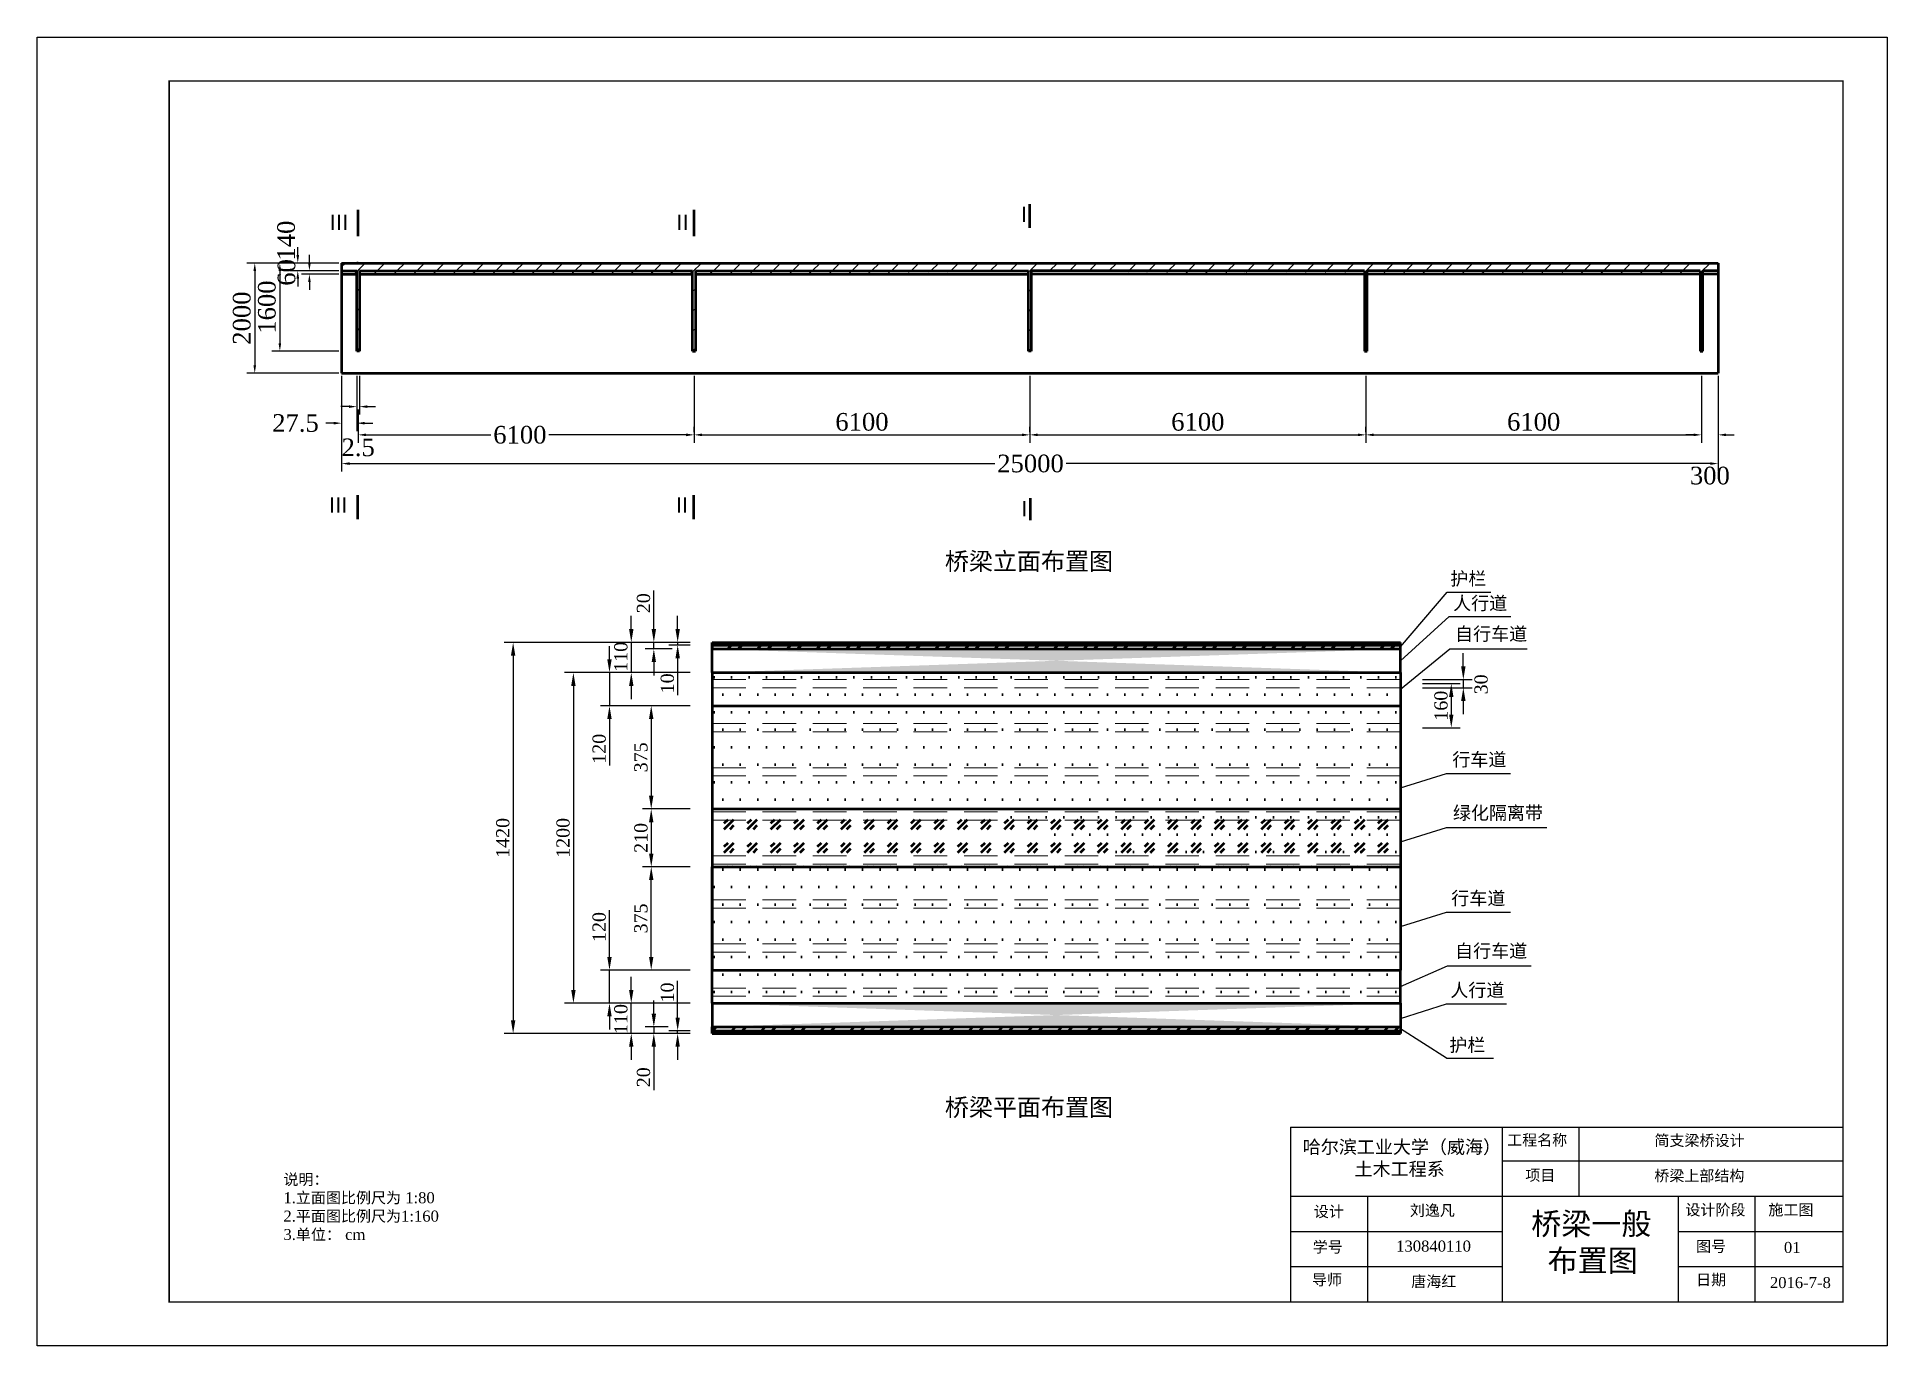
# Model space of a CAD drawing. Header units: millimetres. Extents: x -13981 to -5210, y -1943 to 2439.
# Drawn here: x -7781 to -7361, y 1072.5 to 1369.5 of the extents above; entities that cross this region are included whole.
import ezdxf

# ---------------------------------------------------------------- set-up
doc = ezdxf.new("R2010")
doc.units = ezdxf.units.MM
doc.linetypes.add('CENTER', pattern=[50.8, 31.75, -6.35, 6.35, -6.35])
doc.linetypes.add('DASHED', pattern=[19.05, 12.7, -6.35])
doc.layers.get('0').update_dxf_attribs({"lineweight": 50})
doc.layers.add('图层1', color=7, linetype='CENTER')
doc.layers.add('图框', color=7, linetype='Continuous')
doc.layers.add('注释 cm', color=7, linetype='Continuous', lineweight=25)
doc.layers.add('虚线', color=7, linetype='DASHED', lineweight=30)
doc.styles.get("Standard").update_dxf_attribs({"font": 'times.ttf'})
doc.dimstyles.new('CM 1-160', dxfattribs={"dimtxt": 3, "dimasz": 3, "dimexe": 2, "dimexo": 5, "dimgap": 0.8, "dimtad": 1, "dimdec": 1, "dimlfac": 16, "dimdsep": 46, "dimtxsty": 'Standard', "dimcen": 2.5, "dimadec": 0, "dimazin": 0, "dimtfac": 1, "dimtdec": 1, "dimtmove": 0, "dimatfit": 3, "dimfxl": 1, "dimarcsym": 0})
doc.dimstyles.new('STANDARD 1.80', dxfattribs={"dimscale": 10, "dimtxt": 0.4, "dimasz": 0.18, "dimexe": 0.18, "dimexo": 0.0625, "dimgap": 0.09, "dimtad": 1, "dimdec": 0, "dimlfac": 80, "dimzin": 0, "dimdsep": 46, "dimtxsty": 'Standard', "dimcen": 0.09, "dimadec": 0, "dimazin": 0, "dimtfac": 1, "dimtdec": 0, "dimtofl": 0, "dimtmove": 2, "dimatfit": 3, "dimfxl": 1, "dimtolj": 1, "dimtzin": 0, "dimarcsym": 0})
pattern_1 = [(45, (-474.2253, -30.0816), (-2.245064, 2.245064), [])]
pattern_2 = [(0, (-6238.275, -982.3465), (1.984375, 3.96875), [0, -3.96875])]
pattern_3 = [(50, (-6238.275, -982.3465), (4.5546167, -0.398477), [0.47625, -5.23875]), (355, (-6238.275, -982.3465), (-0.8810855, 4.776421), [0.381, -4.191015]), (100.45144, (-6237.8953, -982.3797), (3.673531, 4.377944), [0.40475, -4.452256]), (46.1842, (-6238.275, -981.0765), (6.776976, -1.051058), [0.714375, -7.858125]), (96.63556, (-6237.71, -981.164), (5.935103, 6.185653), [0.607126, -6.67839]), (351.18415, (-6238.275, -981.0765), (5.935103, 6.185653), [0.5715, -6.286493]), (21, (-6237.64, -981.394), (3.79036, -2.55663), [0.47625, -5.23875]), (326, (-6237.64, -981.394), (1.545051, 4.604699), [0.381, -4.191]), (71.45144, (-6237.324, -981.607), (5.3354105, 2.048069), [0.40475, -4.4522484]), (37.5, (-6238.2749, -982.3465), (0.0772151, 2.113876), [0, -4.1402, 0, -4.2545, 0, -4.206875]), (7.5, (-6238.2749, -982.3465), (1.6704916, 2.5045144), [0, -2.4257, 0, -4.04495, 0, -1.603375]), (327.5, (-6239.691, -982.3465), (3.3897649, -0.1432186), [0, -1.5875, 0, -4.953, 0, -6.57225]), (317.5, (-6240.326, -982.3465), (3.7032295, 0.6356623), [0, -2.06375, 0, -3.2893, 0, -4.66725])]
pattern_4 = [(45, (-6238.275, -982.3465), (-3.367596, 3.367596), []), (45, (-6238.275, -979.965), (-3.367596, 3.367596), [])]

msp = doc.modelspace()

# ---------------------------------------------------------------- texts
at = {"layer": '图层1', "char_height": 3.5, "attachment_point": 1}
for s, width, insert in [('{\\fSimSun|b0|i0|c134|p2;Ⅲ}', 23.714488, (-7714.8753, 1329.2279)), ('{\\fSimSun|b0|i0|c134|p2;Ⅱ}', 15.321279, (-7636.8836, 1329.2279)), ('{\\fSimSun|b0|i0|c134|p2;Ⅰ}', 16.062628, (-7559.3899, 1331.0604)), ('{\\fSimSun|b0|i0|c134|p2;Ⅲ}', 41.863227, (-7715.0554, 1265.0821)), ('{\\fSimSun|b0|i0|c134|p2;Ⅱ}', 9.557162, (-7637.0118, 1265.0821)), ('{\\fSimSun|b0|i0|c134|p2;Ⅰ}', 13.821388, (-7559.3091, 1264.2487))]:
    msp.add_mtext_dynamic_manual_height_columns(s, width=width, gutter_width=12.5, heights=[0], dxfattribs=dict(at, insert=insert))
at = {"layer": '注释 cm', "attachment_point": 1}
for s, width, gutter_width, insert, char_height in [('{\\fSimSun|b0|i0|c134|p2;桥梁立面布置图}', 55.286462, 12.5, (-7574.9357, 1252.5543), 4), ('{\\fSimSun|b0|i0|c134|p2;护栏}', 17.385479, 12.5, (-7460.1837, 1248.1136), 3), ('{\\fSimSun|b0|i0|c134|p2;人行道}', 27.121619, 12.5, (-7459.5467, 1242.5413), 3), ('{\\fSimSun|b0|i0|c134|p2;自行车道}', 18.651948, 12.5, (-7459.1013, 1235.5791), 3), ('{\\fSimSun|b0|i0|c134|p2;行车道}', 20.862646, 12.5, (-7459.7327, 1207.0773), 3), ('{\\fSimSun|b0|i0|c134|p2;绿化隔离带}', 22.253549, 12.5, (-7459.6005, 1194.9722), 3), ('{\\fSimSun|b0|i0|c134|p2;行车道}', 20.862646, 12.5, (-7459.97, 1175.5901), 3), ('{\\fSimSun|b0|i0|c134|p2;自行车道}', 18.651948, 12.5, (-7459.1013, 1163.6466), 3), ('{\\fSimSun|b0|i0|c134|p2;人行道}', 27.121619, 12.5, (-7460.1821, 1154.7538), 3), ('{\\fSimSun|b0|i0|c134|p2;护栏}', 17.385479, 12.5, (-7460.404, 1142.2963), 3), ('{\\fSimSun|b0|i0|c134|p2;桥梁平面布置图}', 55.286462, 12.5, (-7574.9357, 1128.6591), 4), ('\\pi0.8556;{\\fSimSun|b0|i0|c134|p2;哈尔滨工业大学（威海）\\P\\pi12.613;土木工程系}', 46.091087, 40, (-7494.5389, 1119.1687), 3), ('{\\fSimSun|b0|i0|c134|p2;工程名称}', 14.304433, 40, (-7447.2925, 1120.4977), 2.5), ('{\\fSimSun|b0|i0|c134|p2;简支梁桥设计}', 57.898008, 40, (-7413.8402, 1120.3992), 2.5), ('{\\fSimSun|b0|i0|c134|p2;说明：}\\P1.{\\fSimSun|b0|i0|c134|p2;立面图比例尺为} 1:80\\P2.{\\fSimSun|b0|i0|c134|p2;平面图比例尺为}1:160\\P3.{\\fSimSun|b0|i0|c134|p2;单位：} cm', 54.755086, 12.5, (-7725.1034, 1111.5634), 2.5), ('{\\fSimSun|b0|i0|c134|p2;项目}', 7.702726, 12.5, (-7443.1621, 1112.4953), 2.5), ('{\\fSimSun|b0|i0|c134|p2;桥梁上部结构}', 28.519682, 12.5, (-7413.8716, 1112.3828), 2.5), ('{\\fSimSun|b0|i0|c134|p2;设计}', 13.91897, 12.5, (-7491.1718, 1104.2682), 2.5), ('{\\fSimSun|b0|i0|c134|p2;刘逸凡}', 18.108175, 12.5, (-7469.3785, 1104.5276), 2.5), ('{\\fSimSun|b0|i0|c134|p2;设计阶段}', 15.775389, 12.5, (-7406.8216, 1104.66), 2.5), ('{\\fSimSun|b0|i0|c134|p2;施工图}', 14.235646, 12.5, (-7387.9763, 1104.66), 2.5), ('\\pi3.2956;{\\fSimSun|b0|i0|c134|p2;桥梁一般\\P\\pi7.0246;布置图}', 34.607865, 12.5, (-7445.1148, 1102.7376), 5), ('{\\fSimSun|b0|i0|c134|p2;学号}', 8.243271, 12.5, (-7491.4257, 1096.2328), 2.5), ('130840110', 12.567609, 12.5, (-7472.4866, 1096.4249), 2.5), ('{\\fSimSun|b0|i0|c134|p2;图号}', 8.270233, 12.5, (-7404.3872, 1096.3704), 2.5), ('{\\fTimes New Roman|b0|i0|c0|p18;01}', 10.547596, 12.5, (-7384.4426, 1096.1154), 2.5), ('{\\fSimSun|b0|i0|c134|p2;导师}', 7.837865, 12.5, (-7491.5949, 1088.7895), 2.5), ('{\\fSimSun|b0|i0|c134|p2;唐海红}', 15.100447, 12.5, (-7469.0457, 1088.4066), 2.5), ('{\\fSimSun|b0|i0|c134|p2;日期}', 7.863503, 12.5, (-7404.3812, 1088.8081), 2.5), ('{\\fTimes New Roman|b0|i0|c0|p18;2016-7-8}', 13.827103, 12.5, (-7387.6335, 1088.1436), 2.5)]:
    msp.add_mtext_dynamic_manual_height_columns(s, width=width, gutter_width=gutter_width, heights=[0], dxfattribs=dict(at, insert=insert, char_height=char_height))

# ---------------------------------------------------------------- blocks, each defined once
blk = doc.blocks.new('*D87')
at = {"layer": '注释 cm', "color": 0, "lineweight": -2, "transparency": 16777216}
for p, q in [((-7721.84, 1320.03), (-7721.84, 1321.83)), ((-7712.51, 1318.23), (-7723.64, 1318.23)), ((-7712.51, 1316.48), (-7723.64, 1316.48)), ((-7721.84, 1314.68), (-7721.84, 1312.88))]:
    blk.add_line(p, q, dxfattribs=at)
at = {"layer": '注释 cm', "color": 0, "transparency": 16777216}
for points in [[(-7722.14, 1320.03), (-7721.54, 1320.03), (-7721.84, 1318.23)], [(-7722.14, 1314.68), (-7721.54, 1314.68), (-7721.84, 1316.48)]]:
    blk.add_solid(points, dxfattribs=at)
at = {"layer": '注释 cm', "color": 0, "transparency": 16777216, "insert": (-7724.47, 1323.32), "char_height": 4, "attachment_point": 5, "rotation": 90}
blk.add_mtext('\\A1;140', dxfattribs=at)
blk = doc.blocks.new('*D88')
at = {"layer": '注释 cm', "color": 0, "lineweight": -2, "transparency": 16777216}
for p, q in [((-7719.2, 1318.28), (-7719.2, 1320.08)), ((-7712.51, 1316.48), (-7721, 1316.48)), ((-7712.51, 1315.73), (-7721, 1315.73)), ((-7719.2, 1313.93), (-7719.2, 1312.13))]:
    blk.add_line(p, q, dxfattribs=at)
at = {"layer": '注释 cm', "color": 0, "transparency": 16777216}
for points in [[(-7719.5, 1318.28), (-7718.9, 1318.28), (-7719.2, 1316.48)], [(-7719.5, 1313.93), (-7718.9, 1313.93), (-7719.2, 1315.73)]]:
    blk.add_solid(points, dxfattribs=at)
at = {"layer": '注释 cm', "color": 0, "transparency": 16777216, "insert": (-7724.38, 1316.1), "char_height": 4, "attachment_point": 5, "rotation": 90}
blk.add_mtext('\\A1;60', dxfattribs=at)
blk = doc.blocks.new('*D89')
at = {"layer": '注释 cm', "color": 0, "lineweight": -2, "transparency": 16777216}
for p, q in [((-7712.51, 1318.23), (-7727.71, 1318.23)), ((-7725.91, 1316.43), (-7725.91, 1300.03)), ((-7712.51, 1298.23), (-7727.71, 1298.23))]:
    blk.add_line(p, q, dxfattribs=at)
at = {"layer": '注释 cm', "color": 0, "transparency": 16777216}
for points in [[(-7726.21, 1316.43), (-7725.61, 1316.43), (-7725.91, 1318.23)], [(-7726.21, 1300.03), (-7725.61, 1300.03), (-7725.91, 1298.23)]]:
    blk.add_solid(points, dxfattribs=at)
at = {"layer": '注释 cm', "color": 0, "transparency": 16777216, "insert": (-7728.84, 1308.23), "char_height": 4, "attachment_point": 5, "rotation": 90}
blk.add_mtext('\\A1;1600', dxfattribs=at)
blk = doc.blocks.new('*D90')
at = {"layer": '注释 cm', "color": 0, "lineweight": -2, "transparency": 16777216}
for p, q in [((-7712.51, 1318.23), (-7733.41, 1318.23)), ((-7731.61, 1316.43), (-7731.61, 1295.03)), ((-7712.51, 1293.23), (-7733.41, 1293.23))]:
    blk.add_line(p, q, dxfattribs=at)
at = {"layer": '注释 cm', "color": 0, "transparency": 16777216}
for points in [[(-7731.91, 1316.43), (-7731.31, 1316.43), (-7731.61, 1318.23)], [(-7731.91, 1295.03), (-7731.31, 1295.03), (-7731.61, 1293.23)]]:
    blk.add_solid(points, dxfattribs=at)
at = {"layer": '注释 cm', "color": 0, "transparency": 16777216, "insert": (-7734.54, 1305.73), "char_height": 4, "attachment_point": 5, "rotation": 90}
blk.add_mtext('\\A1;2000', dxfattribs=at)
blk = doc.blocks.new('*D91')
at = {"layer": '注释 cm', "color": 0, "lineweight": -2, "transparency": 16777216}
for p, q in [((-7711.88, 1292.6), (-7711.88, 1280.09)), ((-7708.44, 1292.6), (-7708.44, 1280.09)), ((-7713.68, 1281.89), (-7715.48, 1281.89)), ((-7706.64, 1281.89), (-7704.84, 1281.89))]:
    blk.add_line(p, q, dxfattribs=at)
at = {"layer": '注释 cm', "color": 0, "transparency": 16777216}
for points in [[(-7713.68, 1282.19), (-7713.68, 1281.59), (-7711.88, 1281.89)], [(-7706.64, 1282.19), (-7706.64, 1281.59), (-7708.44, 1281.89)]]:
    blk.add_solid(points, dxfattribs=at)
at = {"layer": '注释 cm', "color": 0, "transparency": 16777216, "insert": (-7722.36, 1281.89), "char_height": 4, "attachment_point": 5}
blk.add_mtext('\\A1;27.5', dxfattribs=at)
blk = doc.blocks.new('*D92')
at = {"layer": '注释 cm', "color": 0, "lineweight": -2, "transparency": 16777216}
for p, q in [((-7708.44, 1292.6), (-7708.44, 1283.84)), ((-7707.82, 1292.6), (-7707.82, 1283.84)), ((-7710.24, 1285.64), (-7712.04, 1285.64)), ((-7706.02, 1285.64), (-7704.22, 1285.64))]:
    blk.add_line(p, q, dxfattribs=at)
at = {"layer": '注释 cm', "color": 0, "transparency": 16777216}
for points in [[(-7710.24, 1285.94), (-7710.24, 1285.34), (-7708.44, 1285.64)], [(-7706.02, 1285.94), (-7706.02, 1285.34), (-7707.82, 1285.64)]]:
    blk.add_solid(points, dxfattribs=at)
at = {"layer": '注释 cm', "color": 0, "transparency": 16777216, "insert": (-7708.13, 1276.37), "char_height": 4, "attachment_point": 5}
blk.add_mtext('\\A1;2.5', dxfattribs=at)
blk = doc.blocks.new('*D93')
at = {"layer": '注释 cm', "color": 0, "lineweight": -2, "transparency": 16777216}
for p, q in [((-7631.88, 1292.6), (-7631.88, 1277.44)), ((-7708.13, 1285.02), (-7708.13, 1277.44)), ((-7706.33, 1279.24), (-7677.99, 1279.24)), ((-7633.68, 1279.24), (-7664.84, 1279.24))]:
    blk.add_line(p, q, dxfattribs=at)
at = {"layer": '注释 cm', "color": 0, "transparency": 16777216}
for points in [[(-7706.33, 1279.54), (-7706.33, 1278.94), (-7708.13, 1279.24)], [(-7633.68, 1279.54), (-7633.68, 1278.94), (-7631.88, 1279.24)]]:
    blk.add_solid(points, dxfattribs=at)
at = {"layer": '注释 cm', "color": 0, "transparency": 16777216, "insert": (-7671.42, 1279.24), "char_height": 4, "attachment_point": 5}
blk.add_mtext('\\A1;6100', dxfattribs=at)
blk = doc.blocks.new('*D94')
at = {"layer": '注释 cm', "color": 0, "lineweight": -2, "transparency": 16777216}
for p, q in [((-7555.63, 1292.6), (-7555.63, 1277.44)), ((-7631.88, 1279.86), (-7631.88, 1281.04)), ((-7630.08, 1279.24), (-7557.43, 1279.24))]:
    blk.add_line(p, q, dxfattribs=at)
at = {"layer": '注释 cm', "color": 0, "transparency": 16777216}
for points in [[(-7630.08, 1279.54), (-7630.08, 1278.94), (-7631.88, 1279.24)], [(-7557.43, 1279.54), (-7557.43, 1278.94), (-7555.63, 1279.24)]]:
    blk.add_solid(points, dxfattribs=at)
at = {"layer": '注释 cm', "color": 0, "transparency": 16777216, "insert": (-7593.76, 1282.17), "char_height": 4, "attachment_point": 5}
blk.add_mtext('\\A1;6100', dxfattribs=at)
blk = doc.blocks.new('*D95')
at = {"layer": '注释 cm', "color": 0, "lineweight": -2, "transparency": 16777216}
for p, q in [((-7479.38, 1292.6), (-7479.38, 1277.44)), ((-7555.63, 1279.86), (-7555.63, 1281.04)), ((-7553.83, 1279.24), (-7481.18, 1279.24))]:
    blk.add_line(p, q, dxfattribs=at)
at = {"layer": '注释 cm', "color": 0, "transparency": 16777216}
for points in [[(-7553.83, 1279.54), (-7553.83, 1278.94), (-7555.63, 1279.24)], [(-7481.18, 1279.54), (-7481.18, 1278.94), (-7479.38, 1279.24)]]:
    blk.add_solid(points, dxfattribs=at)
at = {"layer": '注释 cm', "color": 0, "transparency": 16777216, "insert": (-7517.51, 1282.17), "char_height": 4, "attachment_point": 5}
blk.add_mtext('\\A1;6100', dxfattribs=at)
blk = doc.blocks.new('*D96')
at = {"layer": '注释 cm', "color": 0, "lineweight": -2, "transparency": 16777216}
for p, q in [((-7403.13, 1292.6), (-7403.13, 1277.44)), ((-7479.38, 1279.86), (-7479.38, 1281.04)), ((-7477.58, 1279.24), (-7404.93, 1279.24))]:
    blk.add_line(p, q, dxfattribs=at)
at = {"layer": '注释 cm', "color": 0, "transparency": 16777216}
for points in [[(-7477.58, 1279.54), (-7477.58, 1278.94), (-7479.38, 1279.24)], [(-7404.93, 1279.54), (-7404.93, 1278.94), (-7403.13, 1279.24)]]:
    blk.add_solid(points, dxfattribs=at)
at = {"layer": '注释 cm', "color": 0, "transparency": 16777216, "insert": (-7441.26, 1282.17), "char_height": 4, "attachment_point": 5}
blk.add_mtext('\\A1;6100', dxfattribs=at)
blk = doc.blocks.new('*D97')
at = {"layer": '注释 cm', "color": 0, "lineweight": -2, "transparency": 16777216}
for p, q in [((-7403.13, 1292.6), (-7403.13, 1277.44)), ((-7399.38, 1292.6), (-7399.38, 1277.44)), ((-7404.93, 1279.24), (-7406.73, 1279.24)), ((-7397.58, 1279.24), (-7395.78, 1279.24))]:
    blk.add_line(p, q, dxfattribs=at)
at = {"layer": '注释 cm', "color": 0, "transparency": 16777216}
for points in [[(-7404.93, 1279.54), (-7404.93, 1278.94), (-7403.13, 1279.24)], [(-7397.58, 1279.54), (-7397.58, 1278.94), (-7399.38, 1279.24)]]:
    blk.add_solid(points, dxfattribs=at)
at = {"layer": '注释 cm', "color": 0, "transparency": 16777216, "insert": (-7401.26, 1269.98), "char_height": 4, "attachment_point": 5}
blk.add_mtext('\\A1;300', dxfattribs=at)
blk = doc.blocks.new('*D98')
at = {"layer": '注释 cm', "color": 0, "lineweight": -2, "transparency": 16777216}
for p, q in [((-7711.88, 1292.6), (-7711.88, 1270.92)), ((-7399.38, 1292.6), (-7399.38, 1270.92)), ((-7710.08, 1272.72), (-7563.61, 1272.72)), ((-7401.18, 1272.72), (-7547.38, 1272.72))]:
    blk.add_line(p, q, dxfattribs=at)
at = {"layer": '注释 cm', "color": 0, "transparency": 16777216}
for points in [[(-7710.08, 1273.02), (-7710.08, 1272.42), (-7711.88, 1272.72)], [(-7401.18, 1273.02), (-7401.18, 1272.42), (-7399.38, 1272.72)]]:
    blk.add_solid(points, dxfattribs=at)
at = {"layer": '注释 cm', "color": 0, "transparency": 16777216, "insert": (-7555.49, 1272.72), "char_height": 4, "attachment_point": 5}
blk.add_mtext('\\A1;25000', dxfattribs=at)
blk = doc.blocks.new('*D166')
at = {"layer": '注释 cm', "color": 0, "lineweight": -2, "transparency": 16777216}
for p, q in [((-7632.74, 1232.16), (-7674.95, 1232.16)), ((-7672.95, 1229.16), (-7672.95, 1146.41)), ((-7632.74, 1143.41), (-7674.95, 1143.41))]:
    blk.add_line(p, q, dxfattribs=at)
at = {"layer": '注释 cm', "color": 0, "transparency": 16777216}
for points in [[(-7673.45, 1229.16), (-7672.45, 1229.16), (-7672.95, 1232.16)], [(-7673.45, 1146.41), (-7672.45, 1146.41), (-7672.95, 1143.41)]]:
    blk.add_solid(points, dxfattribs=at)
at = {"layer": '注释 cm', "color": 0, "transparency": 16777216, "insert": (-7675.28, 1187.79), "char_height": 3, "attachment_point": 5, "rotation": 90}
blk.add_mtext('1420', dxfattribs=at)
blk = doc.blocks.new('*D169')
at = {"layer": '注释 cm', "color": 0, "lineweight": -2, "transparency": 16777216}
for p, q in [((-7635.6, 1235.16), (-7635.6, 1238.16)), ((-7632.74, 1232.16), (-7637.6, 1232.16)), ((-7632.74, 1231.54), (-7637.6, 1231.54)), ((-7635.6, 1232.16), (-7635.6, 1231.54)), ((-7635.6, 1228.54), (-7635.6, 1220.19))]:
    blk.add_line(p, q, dxfattribs=at)
at = {"layer": '注释 cm', "color": 0, "transparency": 16777216}
for points in [[(-7636.1, 1235.16), (-7635.1, 1235.16), (-7635.6, 1232.16)], [(-7636.1, 1228.54), (-7635.1, 1228.54), (-7635.6, 1231.54)]]:
    blk.add_solid(points, dxfattribs=at)
at = {"layer": '注释 cm', "color": 0, "transparency": 16777216, "insert": (-7637.93, 1222.86), "char_height": 3, "attachment_point": 5, "rotation": 90}
blk.add_mtext('10', dxfattribs=at)
blk = doc.blocks.new('*D170')
at = {"layer": '注释 cm', "color": 0, "lineweight": -2, "transparency": 16777216}
for p, q in [((-7641.01, 1235.16), (-7641.01, 1243.94)), ((-7632.74, 1232.16), (-7643.01, 1232.16)), ((-7636.85, 1230.67), (-7643.01, 1230.67)), ((-7641.01, 1230.67), (-7641.01, 1232.16)), ((-7641.01, 1227.67), (-7641.01, 1224.67))]:
    blk.add_line(p, q, dxfattribs=at)
at = {"layer": '注释 cm', "color": 0, "transparency": 16777216}
for points in [[(-7641.51, 1235.16), (-7640.51, 1235.16), (-7641.01, 1232.16)], [(-7641.51, 1227.67), (-7640.51, 1227.67), (-7641.01, 1230.67)]]:
    blk.add_solid(points, dxfattribs=at)
at = {"layer": '注释 cm', "color": 0, "transparency": 16777216, "insert": (-7643.34, 1241.05), "char_height": 3, "attachment_point": 5, "rotation": 90}
blk.add_mtext('20', dxfattribs=at)
blk = doc.blocks.new('*D171')
at = {"layer": '注释 cm', "color": 0, "lineweight": -2, "transparency": 16777216}
for p, q in [((-7646.13, 1235.16), (-7646.13, 1238.16)), ((-7632.74, 1232.16), (-7648.13, 1232.16)), ((-7646.13, 1232.16), (-7646.13, 1225.29)), ((-7632.74, 1225.29), (-7648.13, 1225.29)), ((-7646.13, 1222.29), (-7646.13, 1219.29))]:
    blk.add_line(p, q, dxfattribs=at)
at = {"layer": '注释 cm', "color": 0, "transparency": 16777216}
for points in [[(-7646.63, 1235.16), (-7645.63, 1235.16), (-7646.13, 1232.16)], [(-7646.63, 1222.29), (-7645.63, 1222.29), (-7646.13, 1225.29)]]:
    blk.add_solid(points, dxfattribs=at)
at = {"layer": '注释 cm', "color": 0, "transparency": 16777216, "insert": (-7648.48, 1228.88), "char_height": 3, "attachment_point": 5, "rotation": 90}
blk.add_mtext('110', dxfattribs=at)
blk = doc.blocks.new('*D172')
at = {"layer": '注释 cm', "color": 0, "lineweight": -2, "transparency": 16777216}
for p, q in [((-7651.08, 1228.29), (-7651.08, 1231.29)), ((-7632.74, 1225.29), (-7653.08, 1225.29)), ((-7651.08, 1225.29), (-7651.08, 1217.79)), ((-7632.74, 1217.79), (-7653.08, 1217.79)), ((-7651.08, 1214.79), (-7651.08, 1204.22))]:
    blk.add_line(p, q, dxfattribs=at)
at = {"layer": '注释 cm', "color": 0, "transparency": 16777216}
for points in [[(-7651.58, 1228.29), (-7650.58, 1228.29), (-7651.08, 1225.29)], [(-7651.58, 1214.79), (-7650.58, 1214.79), (-7651.08, 1217.79)]]:
    blk.add_solid(points, dxfattribs=at)
at = {"layer": '注释 cm', "color": 0, "transparency": 16777216, "insert": (-7653.41, 1208.01), "char_height": 3, "attachment_point": 5, "rotation": 90}
blk.add_mtext('120', dxfattribs=at)
blk = doc.blocks.new('*D173')
at = {"layer": '注释 cm', "color": 0, "lineweight": -2, "transparency": 16777216}
for p, q in [((-7632.74, 1217.79), (-7643.6, 1217.79)), ((-7641.6, 1214.79), (-7641.6, 1197.35)), ((-7632.74, 1194.35), (-7643.6, 1194.35))]:
    blk.add_line(p, q, dxfattribs=at)
at = {"layer": '注释 cm', "color": 0, "transparency": 16777216}
for points in [[(-7642.1, 1214.79), (-7641.1, 1214.79), (-7641.6, 1217.79)], [(-7642.1, 1197.35), (-7641.1, 1197.35), (-7641.6, 1194.35)]]:
    blk.add_solid(points, dxfattribs=at)
at = {"layer": '注释 cm', "color": 0, "transparency": 16777216, "insert": (-7643.93, 1206.07), "char_height": 3, "attachment_point": 5, "rotation": 90}
blk.add_mtext('375', dxfattribs=at)
blk = doc.blocks.new('*D174')
at = {"layer": '注释 cm', "color": 0, "lineweight": -2, "transparency": 16777216}
for p, q in [((-7632.74, 1194.35), (-7643.6, 1194.35)), ((-7641.6, 1191.35), (-7641.6, 1184.23)), ((-7632.74, 1181.23), (-7643.6, 1181.23))]:
    blk.add_line(p, q, dxfattribs=at)
at = {"layer": '注释 cm', "color": 0, "transparency": 16777216}
for points in [[(-7642.1, 1191.35), (-7641.1, 1191.35), (-7641.6, 1194.35)], [(-7642.1, 1184.23), (-7641.1, 1184.23), (-7641.6, 1181.23)]]:
    blk.add_solid(points, dxfattribs=at)
at = {"layer": '注释 cm', "color": 0, "transparency": 16777216, "insert": (-7643.92, 1187.79), "char_height": 3, "attachment_point": 5, "rotation": 90}
blk.add_mtext('210', dxfattribs=at)
blk = doc.blocks.new('*D175')
at = {"layer": '注释 cm', "color": 0, "lineweight": -2, "transparency": 16777216}
for p, q in [((-7635.6, 1147.04), (-7635.6, 1155.39)), ((-7632.74, 1144.04), (-7637.6, 1144.04)), ((-7632.74, 1143.41), (-7637.6, 1143.41)), ((-7635.6, 1143.41), (-7635.6, 1144.04)), ((-7635.6, 1140.41), (-7635.6, 1137.41))]:
    blk.add_line(p, q, dxfattribs=at)
at = {"layer": '注释 cm', "color": 0, "transparency": 16777216}
for points in [[(-7636.1, 1147.04), (-7635.1, 1147.04), (-7635.6, 1144.04)], [(-7636.1, 1140.41), (-7635.1, 1140.41), (-7635.6, 1143.41)]]:
    blk.add_solid(points, dxfattribs=at)
at = {"layer": '注释 cm', "color": 0, "transparency": 16777216, "insert": (-7637.93, 1152.72), "char_height": 3, "attachment_point": 5, "rotation": 90}
blk.add_mtext('10', dxfattribs=at)
blk = doc.blocks.new('*D176')
at = {"layer": '注释 cm', "color": 0, "lineweight": -2, "transparency": 16777216}
for p, q in [((-7641.01, 1147.9), (-7641.01, 1150.9)), ((-7637.74, 1144.9), (-7643.01, 1144.9)), ((-7632.74, 1143.41), (-7643.01, 1143.41)), ((-7641.01, 1144.9), (-7641.01, 1143.41)), ((-7641.01, 1140.41), (-7641.01, 1130.59))]:
    blk.add_line(p, q, dxfattribs=at)
at = {"layer": '注释 cm', "color": 0, "transparency": 16777216}
for points in [[(-7641.51, 1147.9), (-7640.51, 1147.9), (-7641.01, 1144.9)], [(-7641.51, 1140.41), (-7640.51, 1140.41), (-7641.01, 1143.41)]]:
    blk.add_solid(points, dxfattribs=at)
at = {"layer": '注释 cm', "color": 0, "transparency": 16777216, "insert": (-7643.34, 1133.48), "char_height": 3, "attachment_point": 5, "rotation": 90}
blk.add_mtext('20', dxfattribs=at)
blk = doc.blocks.new('*D177')
at = {"layer": '注释 cm', "color": 0, "lineweight": -2, "transparency": 16777216}
for p, q in [((-7646.13, 1153.29), (-7646.13, 1156.29)), ((-7632.74, 1150.29), (-7648.13, 1150.29)), ((-7646.13, 1143.41), (-7646.13, 1150.29)), ((-7632.74, 1143.41), (-7648.13, 1143.41)), ((-7646.13, 1140.41), (-7646.13, 1137.41))]:
    blk.add_line(p, q, dxfattribs=at)
at = {"layer": '注释 cm', "color": 0, "transparency": 16777216}
for points in [[(-7646.63, 1153.29), (-7645.63, 1153.29), (-7646.13, 1150.29)], [(-7646.63, 1140.41), (-7645.63, 1140.41), (-7646.13, 1143.41)]]:
    blk.add_solid(points, dxfattribs=at)
at = {"layer": '注释 cm', "color": 0, "transparency": 16777216, "insert": (-7648.48, 1146.7), "char_height": 3, "attachment_point": 5, "rotation": 90}
blk.add_mtext('110', dxfattribs=at)
blk = doc.blocks.new('*D178')
at = {"layer": '注释 cm', "color": 0, "lineweight": -2, "transparency": 16777216}
for p, q in [((-7651.08, 1160.79), (-7651.08, 1171.36)), ((-7632.74, 1157.79), (-7653.08, 1157.79)), ((-7651.08, 1150.29), (-7651.08, 1157.79)), ((-7632.74, 1150.29), (-7653.08, 1150.29)), ((-7651.08, 1147.29), (-7651.08, 1144.29))]:
    blk.add_line(p, q, dxfattribs=at)
at = {"layer": '注释 cm', "color": 0, "transparency": 16777216}
for points in [[(-7651.58, 1160.79), (-7650.58, 1160.79), (-7651.08, 1157.79)], [(-7651.58, 1147.29), (-7650.58, 1147.29), (-7651.08, 1150.29)]]:
    blk.add_solid(points, dxfattribs=at)
at = {"layer": '注释 cm', "color": 0, "transparency": 16777216, "insert": (-7653.41, 1167.57), "char_height": 3, "attachment_point": 5, "rotation": 90}
blk.add_mtext('120', dxfattribs=at)
blk = doc.blocks.new('*D179')
at = {"layer": '注释 cm', "color": 0, "lineweight": -2, "transparency": 16777216}
for p, q in [((-7632.74, 1181.23), (-7643.6, 1181.23)), ((-7641.6, 1160.79), (-7641.6, 1178.23)), ((-7632.74, 1157.79), (-7643.6, 1157.79))]:
    blk.add_line(p, q, dxfattribs=at)
at = {"layer": '注释 cm', "color": 0, "transparency": 16777216}
for points in [[(-7642.1, 1178.23), (-7641.1, 1178.23), (-7641.6, 1181.23)], [(-7642.1, 1160.79), (-7641.1, 1160.79), (-7641.6, 1157.79)]]:
    blk.add_solid(points, dxfattribs=at)
at = {"layer": '注释 cm', "color": 0, "transparency": 16777216, "insert": (-7643.93, 1169.51), "char_height": 3, "attachment_point": 5, "rotation": 90}
blk.add_mtext('375', dxfattribs=at)
blk = doc.blocks.new('*D182')
at = {"layer": '注释 cm', "color": 0, "lineweight": -2, "transparency": 16777216}
for p, q in [((-7632.74, 1225.29), (-7661.27, 1225.29)), ((-7659.27, 1222.29), (-7659.27, 1153.29)), ((-7632.74, 1150.29), (-7661.27, 1150.29))]:
    blk.add_line(p, q, dxfattribs=at)
at = {"layer": '注释 cm', "color": 0, "transparency": 16777216}
for points in [[(-7659.77, 1222.29), (-7658.77, 1222.29), (-7659.27, 1225.29)], [(-7659.77, 1153.29), (-7658.77, 1153.29), (-7659.27, 1150.29)]]:
    blk.add_solid(points, dxfattribs=at)
at = {"layer": '注释 cm', "color": 0, "transparency": 16777216, "insert": (-7661.6, 1187.79), "char_height": 3, "attachment_point": 5, "rotation": 90}
blk.add_mtext('1200', dxfattribs=at)
blk = doc.blocks.new('*D191')
at = {"layer": '注释 cm', "color": 0, "lineweight": -2, "transparency": 16777216}
for p, q in [((-7466.49, 1222.79), (-7457.97, 1222.79)), ((-7459.97, 1219.79), (-7459.97, 1215.79)), ((-7466.49, 1212.79), (-7457.97, 1212.79))]:
    blk.add_line(p, q, dxfattribs=at)
at = {"layer": '注释 cm', "color": 0, "transparency": 16777216}
for points in [[(-7460.47, 1219.79), (-7459.47, 1219.79), (-7459.97, 1222.79)], [(-7460.47, 1215.79), (-7459.47, 1215.79), (-7459.97, 1212.79)]]:
    blk.add_solid(points, dxfattribs=at)
at = {"layer": '注释 cm', "color": 0, "transparency": 16777216, "insert": (-7462.29, 1217.79), "char_height": 3, "attachment_point": 5, "rotation": 90}
blk.add_mtext('160', dxfattribs=at)
blk = doc.blocks.new('*D199')
at = {"layer": '注释 cm', "color": 0, "lineweight": -2, "transparency": 16777216}
for p, q in [((-7457.23, 1226.73), (-7457.23, 1229.73)), ((-7466.49, 1223.73), (-7455.23, 1223.73)), ((-7457.23, 1223.73), (-7457.23, 1221.85)), ((-7466.49, 1221.85), (-7455.23, 1221.85)), ((-7457.23, 1218.85), (-7457.23, 1215.85))]:
    blk.add_line(p, q, dxfattribs=at)
at = {"layer": '注释 cm', "color": 0, "transparency": 16777216}
for points in [[(-7457.73, 1226.73), (-7456.73, 1226.73), (-7457.23, 1223.73)], [(-7457.73, 1218.85), (-7456.73, 1218.85), (-7457.23, 1221.85)]]:
    blk.add_solid(points, dxfattribs=at)
at = {"layer": '注释 cm', "color": 0, "transparency": 16777216, "insert": (-7453.19, 1222.63), "char_height": 3, "attachment_point": 5, "rotation": 90}
blk.add_mtext('30', dxfattribs=at)

# ---------------------------------------------------------------- dimensions: what is measured, and where the dimension line sits
at = {"layer": '注释 cm'}
dim = msp.add_linear_dim(base=(-7721.8416, 1316.4799), p1=(-7711.8818, 1318.2299), p2=(-7711.8818, 1316.4799), angle=90, dimstyle='STANDARD 1.80', dxfattribs=at)
dim.commit()
dim.dimension.update_dxf_attribs({"geometry": '*D87', "text_midpoint": (-7724.4713, 1323.3191), "dimtype": 160})
for base, p1, p2, angle, dimstyle, picture, middle in [((-7719.197, 1315.7299), (-7711.8818, 1316.4799), (-7711.8818, 1315.7299), 90, 'STANDARD 1.80', '*D88', (-7724.3816, 1316.1049)), ((-7731.6058, 1293.2299), (-7711.8818, 1318.2299), (-7711.8818, 1293.2299), 90, 'STANDARD 1.80', '*D90', (-7734.5404, 1305.7299)), ((-7725.9097, 1298.2299), (-7711.8818, 1318.2299), (-7711.8818, 1298.2299), 90, 'STANDARD 1.80', '*D89', (-7728.8443, 1308.2299)), ((-7635.602, 1231.5391), (-7627.7403, 1232.1641), (-7627.7403, 1231.5391), 90, 'CM 1-160', '*D169', (-7637.928, 1222.8627)), ((-7672.9545, 1143.4141), (-7627.7403, 1232.1641), (-7627.7403, 1143.4141), 90, 'CM 1-160', '*D166', (-7675.2804, 1187.7891)), ((-7651.0791, 1217.7891), (-7627.7403, 1225.2891), (-7627.7403, 1217.7891), 90, 'CM 1-160', '*D172', (-7653.405, 1208.0053)), ((-7659.2731, 1150.2891), (-7627.7403, 1225.2891), (-7627.7403, 1150.2891), 90, 'CM 1-160', '*D182', (-7661.599, 1187.7891)), ((-7459.9652, 1212.7891), (-7471.4903, 1222.7891), (-7471.4903, 1212.7891), 90, 'CM 1-160', '*D191', (-7462.2911, 1217.7891)), ((-7641.5975, 1194.3516), (-7627.7403, 1217.7891), (-7627.7403, 1194.3516), 90, 'CM 1-160', '*D173', (-7643.9278, 1206.0703)), ((-7641.5975, 1181.2266), (-7627.7403, 1194.3516), (-7627.7403, 1181.2266), 90, 'CM 1-160', '*D174', (-7643.9235, 1187.7891)), ((-7641.5975, 1181.2266), (-7627.7403, 1157.7891), (-7627.7403, 1181.2266), 270, 'CM 1-160', '*D179', (-7643.9278, 1169.5078)), ((-7651.0791, 1157.7891), (-7627.7403, 1150.2891), (-7627.7403, 1157.7891), 270, 'CM 1-160', '*D178', (-7653.405, 1167.5728)), ((-7635.602, 1144.0391), (-7627.7403, 1143.4141), (-7627.7403, 1144.0391), 270, 'CM 1-160', '*D175', (-7637.928, 1152.7154))]:
    dim = msp.add_linear_dim(base=base, p1=p1, p2=p2, angle=angle, dimstyle=dimstyle, dxfattribs=at)
    dim.commit()
    dim.dimension.update_dxf_attribs({"geometry": picture, "text_midpoint": middle})
dim = msp.add_linear_dim(base=(-7708.4443, 1281.8934), p1=(-7711.8818, 1293.2299), p2=(-7708.4443, 1293.2299), text='27.5', dimstyle='STANDARD 1.80', dxfattribs=at)
dim.commit()
dim.dimension.update_dxf_attribs({"geometry": '*D91', "text_midpoint": (-7722.3643, 1281.8934), "dimtype": 160})
dim = msp.add_linear_dim(base=(-7707.8197, 1285.6434), p1=(-7708.4443, 1293.2299), p2=(-7707.8197, 1293.2299), text='2.5', dimstyle='STANDARD 1.80', dxfattribs=at)
dim.commit()
dim.dimension.update_dxf_attribs({"geometry": '*D92', "text_midpoint": (-7708.132, 1276.3723)})
for base, p1, p2, picture, middle in [((-7399.3818, 1272.7151), (-7711.8818, 1293.2299), (-7399.3818, 1293.2299), '*D98', (-7555.4917, 1272.7151)), ((-7631.8818, 1279.2384), (-7708.132, 1285.6434), (-7631.8818, 1293.2299), '*D93', (-7671.4152, 1279.2384))]:
    dim = msp.add_linear_dim(base=base, p1=p1, p2=p2, dimstyle='STANDARD 1.80', dxfattribs=at)
    dim.commit()
    dim.dimension.update_dxf_attribs({"geometry": picture, "text_midpoint": middle, "dimtype": 160})
for base, p1, p2, picture, middle in [((-7555.6318, 1279.2384), (-7631.8818, 1279.2384), (-7555.6318, 1293.2299), '*D94', (-7593.7568, 1282.1731)), ((-7479.3818, 1279.2384), (-7555.6318, 1279.2384), (-7479.3818, 1293.2299), '*D95', (-7517.5068, 1282.1731)), ((-7403.1318, 1279.2384), (-7479.3818, 1279.2384), (-7403.1318, 1293.2299), '*D96', (-7441.2568, 1282.1731)), ((-7399.3818, 1279.2384), (-7403.1318, 1293.2299), (-7399.3818, 1293.2299), '*D97', (-7401.2568, 1269.9846))]:
    dim = msp.add_linear_dim(base=base, p1=p1, p2=p2, dimstyle='STANDARD 1.80', dxfattribs=at)
    dim.commit()
    dim.dimension.update_dxf_attribs({"geometry": picture, "text_midpoint": middle})
for base, p1, p2, angle, picture, middle in [((-7641.0105, 1230.6743), (-7627.7403, 1232.1641), (-7631.852, 1230.6743), 90, '*D170', (-7641.0105, 1241.0524)), ((-7641.0105, 1144.9038), (-7627.7403, 1143.4141), (-7632.7403, 1144.9038), 270, '*D176', (-7641.0105, 1133.4785))]:
    dim = msp.add_linear_dim(base=base, p1=p1, p2=p2, angle=angle, text='20', dimstyle='CM 1-160', dxfattribs=at)
    dim.commit()
    dim.dimension.update_dxf_attribs({"geometry": picture, "text_midpoint": middle, "dimtype": 160})
for base, p1, p2, angle, picture, middle in [((-7646.133, 1225.2891), (-7627.7403, 1232.1641), (-7627.7403, 1225.2891), 90, '*D171', (-7648.4772, 1228.8806)), ((-7457.2321, 1221.8516), (-7471.4903, 1223.7266), (-7471.4903, 1221.8516), 90, '*D199', (-7453.1855, 1222.6275)), ((-7646.133, 1150.2891), (-7627.7403, 1143.4141), (-7627.7403, 1150.2891), 270, '*D177', (-7648.4772, 1146.6975))]:
    dim = msp.add_linear_dim(base=base, p1=p1, p2=p2, angle=angle, dimstyle='CM 1-160', override={"dimtmove": 2}, dxfattribs=at)
    dim.commit()
    dim.dimension.update_dxf_attribs({"geometry": picture, "text_midpoint": middle, "dimtype": 160})

# ---------------------------------------------------------------- hatches: boundary and pattern name
h = msp.add_hatch()
h.set_pattern_fill('AR-CONC', color=256, scale=0.025)
h.set_pattern_definition(pattern_3)
edge = h.paths.add_edge_path()
edge.add_line((-7627.7403, 1232.1641), (-7471.4903, 1232.1641))
edge.add_line((-7627.7403, 1231.5391), (-7471.4903, 1231.5391))
h = msp.add_hatch()
h.set_pattern_fill('STEEL', color=256, scale=1.5)
h.set_pattern_definition(pattern_4)
h.paths.add_polyline_path([(-7471.4903, 1231.5391), (-7627.7403, 1231.5391), (-7627.7403, 1230.6743), (-7471.4903, 1230.6743)])
h = msp.add_hatch()
h.set_pattern_fill('AR-CONC', color=256, scale=0.025)
h.set_pattern_definition(pattern_3)
edge = h.paths.add_edge_path()
edge.add_line((-7627.7403, 1230.6743), (-7471.4903, 1230.6743))
edge.add_line((-7627.7403, 1225.2891), (-7471.4903, 1225.2891))
h = msp.add_hatch()
h.set_pattern_fill('DOTS', color=256, scale=2.5)
h.set_pattern_definition(pattern_2)
h.paths.add_polyline_path([(-7471.4903, 1225.2891), (-7627.7403, 1225.2891), (-7627.7403, 1217.7891), (-7471.4903, 1217.7891)])
h.paths.add_polyline_path([(-7471.4903, 1217.7891), (-7627.7403, 1217.7891), (-7627.7403, 1194.3516), (-7471.4903, 1194.3516)])
h.paths.add_polyline_path([(-7471.4903, 1181.2266), (-7627.7403, 1181.2266), (-7627.7403, 1157.7891), (-7471.4903, 1157.7891)])
h.paths.add_polyline_path([(-7471.4903, 1157.7891), (-7627.7403, 1157.7891), (-7627.7403, 1150.2891), (-7471.4903, 1150.2891)])
h = msp.add_hatch()
h.set_pattern_fill('DOTS', color=256, scale=2.5)
h.set_pattern_definition(pattern_2)
h.paths.add_polyline_path([(-7627.7403, 1225.2891), (-7471.4903, 1225.2891), (-7471.4903, 1217.7891), (-7627.7403, 1217.7891)])
edge = h.paths.add_edge_path()
edge.add_line((-7627.7403, 1194.3516), (-7471.4903, 1194.3516))
edge.add_line((-7627.7403, 1217.7891), (-7627.7403, 1194.3516))
edge.add_line((-7471.4903, 1217.7891), (-7471.4903, 1157.7891))
h = msp.add_hatch()
h.set_pattern_fill('GOST_GLASS', color=256, scale=0.625)
h.set_pattern_definition([(45, (-7635.6386, 1067.8095), (5.3033, -6e-16), [3.125, -4.375]), (45, (-7634.3127, 1067.8095), (5.3033, -6e-16), [1.25, -6.25]), (45, (-7635.6386, 1069.1353), (5.3033, -6e-16), [1.25, -6.25])])
h.paths.add_polyline_path([(-7627.7403, 1194.3516), (-7627.7403, 1181.2266), (-7471.4903, 1181.2266), (-7471.4903, 1194.3516)])
h = msp.add_hatch()
h.set_pattern_fill('AR-CONC', color=256, scale=0.025)
h.set_pattern_definition(pattern_3)
edge = h.paths.add_edge_path()
edge.add_line((-7627.7403, 1144.9038), (-7471.4903, 1144.9038))
edge.add_line((-7627.7403, 1150.2891), (-7471.4903, 1150.2891))
h = msp.add_hatch()
h.set_pattern_fill('STEEL', color=256, scale=1.5)
h.set_pattern_definition(pattern_4)
h.paths.add_polyline_path([(-7471.4903, 1144.0391), (-7471.4903, 1144.9038), (-7627.7403, 1144.9038), (-7627.7403, 1144.0391)])
h = msp.add_hatch()
h.set_pattern_fill('AR-CONC', color=256, scale=0.025)
h.set_pattern_definition(pattern_3)
edge = h.paths.add_edge_path()
edge.add_line((-7627.7403, 1143.4141), (-7471.4903, 1143.4141))
edge.add_line((-7627.7403, 1144.0391), (-7471.4903, 1144.0391))
at = {"layer": '注释 cm'}
h = msp.add_hatch(dxfattribs=at)
h.set_pattern_fill('ANSI31', color=256)
h.set_pattern_definition(pattern_1)
h.paths.add_polyline_path([(-7711.8818, 1318.2299), (-7399.3818, 1318.2299), (-7399.3818, 1316.4799), (-7402.8193, 1316.4799), (-7402.8193, 1298.2299), (-7403.4443, 1298.2299), (-7403.4443, 1316.4799), (-7479.0693, 1316.4799), (-7479.0693, 1298.2299), (-7479.6943, 1298.2299), (-7479.6943, 1316.4799), (-7555.3193, 1316.4799), (-7555.3193, 1298.2299), (-7555.9443, 1298.2299), (-7555.9443, 1316.4799), (-7631.5693, 1316.4799), (-7631.5693, 1298.2299), (-7632.1943, 1298.2299), (-7632.1943, 1316.4799), (-7707.8193, 1316.4799), (-7707.8193, 1298.2299), (-7708.4443, 1298.2299), (-7708.4443, 1316.4799), (-7711.8818, 1316.4799)])
edge = h.paths.add_edge_path(flags=17)
edge.add_line((-7711.8818, 1315.7299), (-7708.4443, 1315.7299))
edge.add_line((-7707.8193, 1315.7299), (-7632.1943, 1315.7299))
edge.add_line((-7711.8818, 1316.4799), (-7711.8818, 1315.7299))
edge.add_line((-7631.5693, 1315.7299), (-7555.9443, 1315.7299))
h = msp.add_hatch(dxfattribs=at)
h.set_pattern_fill('ANSI31', color=256)
h.set_pattern_definition(pattern_1)
edge = h.paths.add_edge_path()
edge.add_line((-7707.8193, 1316.4799), (-7632.1943, 1316.4799))
edge.add_line((-7707.8193, 1315.7299), (-7632.1943, 1315.7299))
edge.add_line((-7631.5693, 1315.7299), (-7555.9443, 1315.7299))
edge.add_line((-7631.5693, 1316.4799), (-7555.9443, 1316.4799))
edge.add_line((-7479.6943, 1315.7299), (-7555.3193, 1315.7299))
edge.add_line((-7479.6943, 1316.4799), (-7555.3193, 1316.4799))
edge.add_line((-7403.4443, 1315.7299), (-7479.0693, 1315.7299))
edge.add_line((-7403.4443, 1316.4799), (-7479.0693, 1316.4799))
edge.add_line((-7399.3818, 1315.7299), (-7402.8193, 1315.7299))
edge.add_line((-7399.3818, 1316.4799), (-7402.8193, 1316.4799))

# ---------------------------------------------------------------- linework, layer by layer
for p, q in [((-7555.6318, 1326.1887), (-7555.6318, 1331.5704)), ((-7708.1318, 1324.2939), (-7708.1318, 1330.275)), ((-7631.8643, 1324.2939), (-7631.8643, 1330.275)), ((-7711.8818, 1318.2299), (-7399.3818, 1318.2299)), ((-7711.8818, 1318.2299), (-7711.8818, 1293.2299)), ((-7711.8818, 1318.2299), (-7711.8818, 1316.4799)), ((-7711.8818, 1316.4799), (-7711.8818, 1315.7299)), ((-7711.8818, 1316.4799), (-7708.4443, 1316.4799)), ((-7711.8818, 1315.7299), (-7708.4443, 1315.7299)), ((-7708.1318, 1318.2299), (-7708.4443, 1318.2299)), ((-7708.4443, 1318.2299), (-7707.8193, 1318.2299)), ((-7708.4443, 1298.2299), (-7708.4443, 1316.4799)), ((-7707.8193, 1316.4799), (-7707.8193, 1298.2299)), ((-7707.8193, 1316.4799), (-7632.1943, 1316.4799)), ((-7707.8193, 1315.7299), (-7632.1943, 1315.7299)), ((-7632.1943, 1298.2299), (-7632.1943, 1316.4799)), ((-7631.5693, 1316.4799), (-7631.5693, 1298.2299)), ((-7631.5693, 1316.4799), (-7555.9443, 1316.4799)), ((-7631.5693, 1315.7299), (-7555.9443, 1315.7299)), ((-7555.9443, 1298.2299), (-7555.9443, 1316.4799)), ((-7555.3193, 1316.4799), (-7555.3193, 1298.2299)), ((-7479.6943, 1316.4799), (-7555.3193, 1316.4799)), ((-7479.6943, 1315.7299), (-7555.3193, 1315.7299)), ((-7479.6943, 1316.4799), (-7479.6943, 1298.2299)), ((-7479.0693, 1298.2299), (-7479.0693, 1316.4799)), ((-7403.4443, 1316.4799), (-7479.0693, 1316.4799)), ((-7403.4443, 1315.7299), (-7479.0693, 1315.7299)), ((-7403.4443, 1316.4799), (-7403.4443, 1298.2299)), ((-7399.3818, 1316.4799), (-7402.8193, 1316.4799)), ((-7402.8193, 1298.2299), (-7402.8193, 1316.4799)), ((-7399.3818, 1315.7299), (-7402.8193, 1315.7299)), ((-7399.3818, 1318.2299), (-7399.3818, 1316.4799)), ((-7399.3818, 1316.4799), (-7399.3818, 1315.7299)), ((-7399.3818, 1315.7299), (-7399.3818, 1293.2299)), ((-7707.8193, 1298.2299), (-7708.4443, 1298.2299)), ((-7632.1943, 1298.2299), (-7631.5693, 1298.2299)), ((-7555.3193, 1298.2299), (-7555.9443, 1298.2299)), ((-7479.6943, 1298.2299), (-7479.0693, 1298.2299)), ((-7403.4443, 1298.2299), (-7402.8193, 1298.2299)), ((-7711.8818, 1293.2299), (-7399.3818, 1293.2299)), ((-7711.8818, 1293.2299), (-7708.1318, 1293.2299)), ((-7708.26, 1265.5922), (-7708.26, 1260.1061)), ((-7631.9925, 1265.5922), (-7631.9925, 1260.1061)), ((-7555.5511, 1264.912), (-7555.5511, 1259.8736)), ((-7627.7403, 1225.2891), (-7627.7403, 1232.1641)), ((-7627.7403, 1232.1641), (-7471.4903, 1232.1641)), ((-7627.7403, 1232.1641), (-7627.7403, 1231.5391)), ((-7627.7403, 1231.5391), (-7471.4903, 1231.5391)), ((-7627.7403, 1231.5391), (-7627.7403, 1230.6743)), ((-7627.7403, 1230.6743), (-7471.4903, 1230.6743)), ((-7471.4903, 1225.2891), (-7471.4903, 1232.1641)), ((-7627.7403, 1225.2891), (-7471.4903, 1225.2891)), ((-7627.7403, 1225.2891), (-7627.7403, 1217.7891)), ((-7471.4903, 1225.2891), (-7471.4903, 1217.7891)), ((-7627.7403, 1217.7891), (-7471.4903, 1217.7891)), ((-7627.7403, 1217.7891), (-7627.7403, 1157.7891)), ((-7627.7403, 1217.7891), (-7627.7403, 1194.3516)), ((-7471.4903, 1217.7891), (-7471.4903, 1157.7891)), ((-7627.7403, 1194.3516), (-7471.4903, 1194.3516)), ((-7627.7403, 1157.7891), (-7627.7403, 1181.2266)), ((-7627.7403, 1181.2266), (-7471.4903, 1181.2266)), ((-7627.7403, 1150.2891), (-7627.7403, 1157.7891)), ((-7627.7403, 1157.7891), (-7471.4903, 1157.7891)), ((-7471.4903, 1150.2891), (-7471.4903, 1157.7891)), ((-7627.7403, 1150.2891), (-7471.4903, 1150.2891)), ((-7627.7403, 1150.2891), (-7627.7403, 1143.4141)), ((-7627.7403, 1150.2891), (-7627.7403, 1143.4141)), ((-7627.7403, 1150.2891), (-7471.4903, 1150.2891)), ((-7627.7403, 1150.2891), (-7627.7403, 1143.4141)), ((-7471.4903, 1150.2891), (-7471.4903, 1143.4141)), ((-7471.4903, 1150.2891), (-7471.4903, 1143.4141)), ((-7627.7403, 1144.0391), (-7627.7403, 1144.9038)), ((-7627.7403, 1144.9038), (-7471.4903, 1144.9038)), ((-7627.7403, 1143.4141), (-7627.7403, 1144.0391)), ((-7627.7403, 1144.0391), (-7471.4903, 1144.0391)), ((-7627.7403, 1143.4141), (-7471.4903, 1143.4141)), ((-7627.7403, 1143.4141), (-7471.4903, 1143.4141))]:
    msp.add_line(p, q)
at = {"layer": '图层1'}
msp.add_line((-7711.8818, 1293.2299), (-7659.3818, 1293.2299), dxfattribs=at)
at = {"layer": '图框', "ltscale": 3}
for p, q in [((-7371.0462, 1359.5095), (-7371.0462, 1349.5095)), ((-7496.454, 1122.1764), (-7371.0462, 1122.1764)), ((-7496.454, 1122.1764), (-7496.454, 1082.5095)), ((-7448.4497, 1122.1764), (-7448.4497, 1082.5095)), ((-7431.0462, 1122.1764), (-7431.0462, 1106.5029)), ((-7448.4497, 1114.5007), (-7371.0462, 1114.5007)), ((-7496.454, 1106.5029), (-7371.0462, 1106.5029)), ((-7478.9508, 1106.5029), (-7478.9508, 1082.5095)), ((-7408.4497, 1106.5029), (-7408.4497, 1082.5095)), ((-7391.0462, 1106.5029), (-7391.0462, 1082.5095)), ((-7496.454, 1098.5051), (-7448.4497, 1098.5051)), ((-7496.454, 1098.5051), (-7461.0462, 1098.5051)), ((-7408.4497, 1098.5051), (-7371.0462, 1098.5051)), ((-7496.454, 1090.5073), (-7448.4497, 1090.5073)), ((-7496.454, 1090.5073), (-7461.0462, 1090.5073)), ((-7408.4497, 1090.5073), (-7371.0462, 1090.5073))]:
    msp.add_line(p, q, dxfattribs=at)
msp.add_lwpolyline([(-7781.0462, 1369.5095), (-7361.0462, 1369.5095), (-7361.0462, 1072.5095), (-7781.0462, 1072.5095)], close=True, dxfattribs=at)
at = {"layer": '图框', "ltscale": 3, "const_width": 0.32}
msp.add_lwpolyline([(-7751.0462, 1082.5095), (-7371.0462, 1082.5095), (-7371.0462, 1359.5095), (-7751.0462, 1359.5095)], close=True, dxfattribs=at)
at = {"layer": '注释 cm'}
for p, q in [((-7471.4903, 1231.143), (-7460.868, 1243.5475)), ((-7460.868, 1243.5475), (-7450.9873, 1243.5475)), ((-7471.4903, 1227.9382), (-7460.4592, 1238.0476)), ((-7460.4592, 1238.0476), (-7446.4346, 1238.0476)), ((-7471.4903, 1221.5391), (-7460.3235, 1230.7016)), ((-7460.3235, 1230.7016), (-7442.7077, 1230.7016)), ((-7471.4903, 1223.7266), (-7471.4903, 1221.8516)), ((-7471.4903, 1213.7266), (-7471.4903, 1211.8516)), ((-7471.4903, 1199.114), (-7461.0494, 1202.3766)), ((-7461.0494, 1202.3766), (-7446.4962, 1202.3766)), ((-7471.4903, 1186.8913), (-7461.0494, 1190.1539)), ((-7461.0494, 1190.1539), (-7438.2895, 1190.1539)), ((-7471.4903, 1167.6613), (-7461.0494, 1170.9239)), ((-7461.0494, 1170.9239), (-7446.5421, 1170.9239)), ((-7471.4903, 1154.0391), (-7460.8307, 1158.7691)), ((-7460.8307, 1158.7691), (-7441.8326, 1158.7691)), ((-7471.4903, 1146.8516), (-7461.0494, 1150.1142)), ((-7461.0494, 1150.1142), (-7447.4576, 1150.1142)), ((-7461.0494, 1137.7788), (-7471.4903, 1144.4433)), ((-7461.0494, 1137.7788), (-7450.4006, 1137.7788))]:
    msp.add_line(p, q, dxfattribs=at)
at = {"layer": '虚线', "lineweight": 0, "ltscale": 0.6}
for p, q in [((-7627.7403, 1223.7266), (-7471.4903, 1223.7266)), ((-7627.7403, 1221.8516), (-7471.4903, 1221.8516)), ((-7627.7403, 1213.7266), (-7471.4903, 1213.7266)), ((-7627.7403, 1211.8516), (-7471.4903, 1211.8516)), ((-7627.7403, 1203.7266), (-7471.4903, 1203.7266)), ((-7627.7403, 1201.8516), (-7471.4903, 1201.8516)), ((-7627.7403, 1193.7266), (-7471.4903, 1193.7266)), ((-7627.7403, 1191.8516), (-7471.4903, 1191.8516)), ((-7627.7403, 1183.7266), (-7471.4903, 1183.7266)), ((-7627.7403, 1181.8516), (-7471.4903, 1181.8516)), ((-7627.7403, 1173.7266), (-7471.4903, 1173.7266)), ((-7627.7403, 1171.8516), (-7471.4903, 1171.8516)), ((-7627.7403, 1163.7266), (-7471.4903, 1163.7266)), ((-7627.7403, 1161.8516), (-7471.4903, 1161.8516)), ((-7627.7403, 1153.7266), (-7471.4903, 1153.7266)), ((-7627.7403, 1151.8516), (-7471.4903, 1151.8516))]:
    msp.add_line(p, q, dxfattribs=at)

msp.set_redraw_order([(e.dxf.handle, doc.entitydb.next_handle()) for e in msp.query("TEXT MTEXT ATTDEF DIMENSION ARC_DIMENSION")])  # texts and dimensions are drawn at this point

doc.saveas('drawing.dxf')
